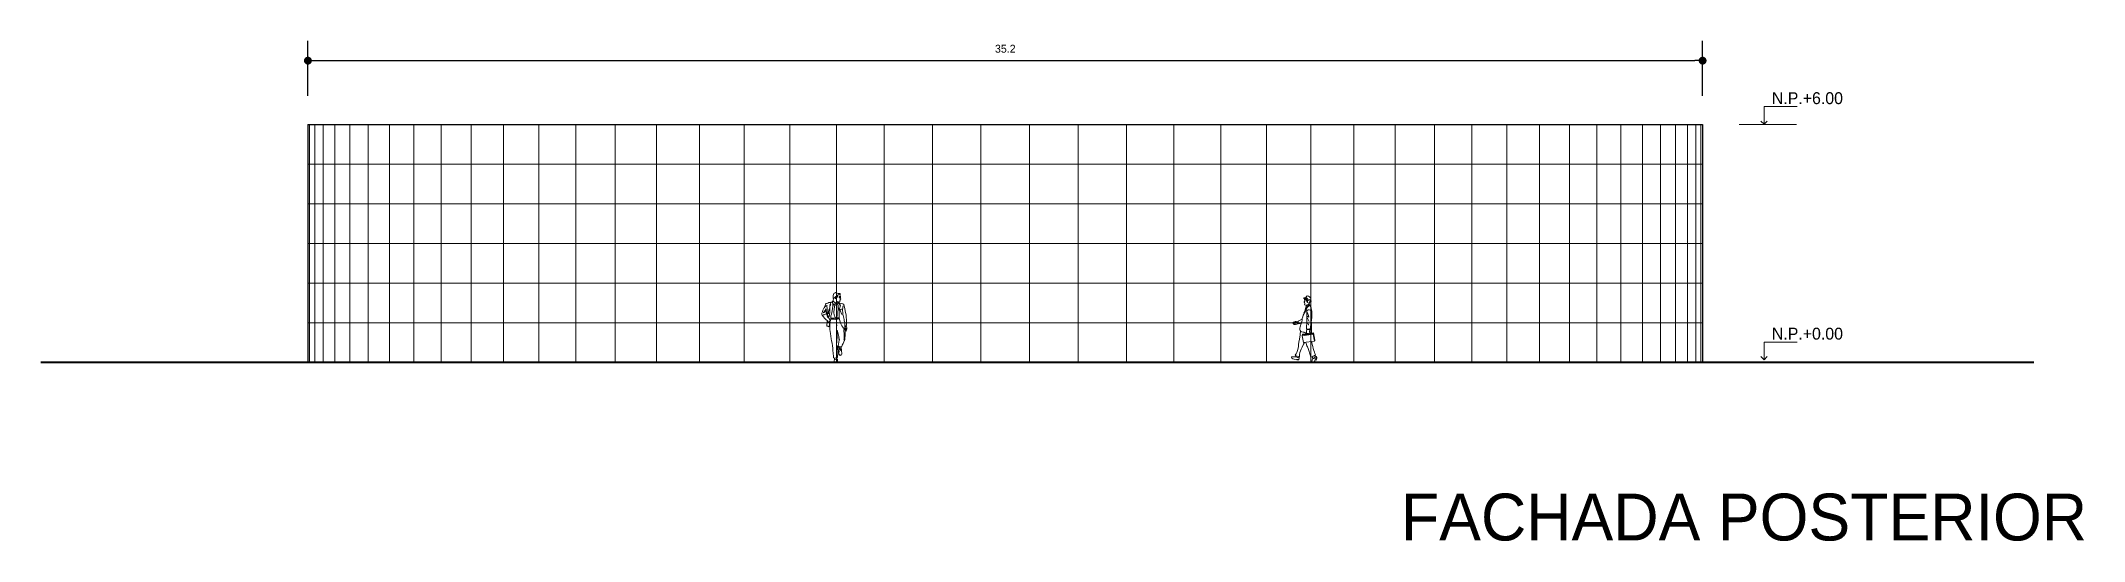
# Model space of a CAD drawing. Header units: millimetres. Extents: x 299 to 587, y 59 to 284.
# Drawn here: x 298.6 to 350.1, y 84.4 to 97 of the extents above; entities that cross this region are included whole.
import ezdxf

# ---------------------------------------------------------------- set-up
doc = ezdxf.new("R2010")
doc.units = ezdxf.units.MM
doc.linetypes.add('ACAD_ISO04W100', pattern=[30, 24, -3, 0, -3])
doc.layers.get('0').update_dxf_attribs({"lineweight": 5})
for name, color, linetype, lineweight in [('eje', 8, 'ACAD_ISO04W100', 13), ('muebles', 2, 'Continuous', 13), ('muro', 1, 'Continuous', 25), ('trr', 11, 'Continuous', 40)]:
    doc.layers.add(name, color=color, linetype=linetype, lineweight=lineweight)
doc.dimstyles.new('cota1', dxfattribs={"dimtxt": 0.3, "dimasz": 0.3, "dimexe": 0.5, "dimexo": 0.2, "dimgap": 0.3, "dimtad": 2, "dimtih": 1, "dimtoh": 1, "dimdsep": 46, "dimtxsty": 'Standard', "dimblk": 'DOT', "dimcen": 0.5, "dimadec": 0, "dimazin": 0, "dimtfac": 1, "dimtmove": 0, "dimatfit": 3, "dimldrblk": 'DOT', "dimfxl": 1, "dimarcsym": 0})

msp = doc.modelspace()

# ---------------------------------------------------------------- texts
at = {"linetype": 'Continuous'}
for s, p in [('N.P.+6.00', (342.262, 95.393)), ('N.P.+0.00', (342.262, 89.447))]:
    msp.add_text(s, height=0.3, dxfattribs=at).set_placement(p)
at = {"layer": 'eje', "color": 0}
msp.add_text('FACHADA POSTERIOR', height=1.1832, dxfattribs=at).set_placement((332.899, 84.375))

# ---------------------------------------------------------------- blocks, each defined once
blk = doc.blocks.new('_Dot')
at = {"color": 0, "linetype": 'Continuous', "lineweight": -2}
blk.add_line((-0.5, 0), (-1, 0), dxfattribs=at)
at = {"color": 0, "linetype": 'Continuous', "const_width": 0.5}
blk.add_lwpolyline([(-0.25, 0, 1), (0.25, 0, 1)], format="xyb", close=True, dxfattribs=at)
blk = doc.blocks.new('*D44')
at = {"color": 0, "linetype": 'Continuous', "lineweight": -2}
for p, q in [((305.315, 95.604), (305.315, 96.99)), ((340.515, 95.604), (340.515, 96.99)), ((305.515, 96.49), (340.315, 96.49))]:
    blk.add_line(p, q, dxfattribs=at)
at = {"layer": 'Defpoints', "color": 0, "linetype": 'Continuous'}
for p in [(340.515, 96.49), (305.315, 95.404), (340.515, 95.404)]:
    blk.add_point(p, dxfattribs=at)
at = {"color": 0, "linetype": 'Continuous', "lineweight": -2, "xscale": 0.2, "yscale": 0.2, "zscale": 0.2, "rotation": 180}
blk.add_blockref('_Dot', (305.315, 96.49), dxfattribs=at)
at = {"color": 0, "linetype": 'Continuous', "lineweight": -2, "xscale": 0.2, "yscale": 0.2, "zscale": 0.2}
blk.add_blockref('_Dot', (340.515, 96.49), dxfattribs=at)
at = {"color": 0, "linetype": 'Continuous', "insert": (322.915, 96.79), "char_height": 0.2, "attachment_point": 5}
blk.add_mtext('35.2', dxfattribs=at)

# ---------------------------------------------------------------- dimensions: what is measured, and where the dimension line sits
at = {"linetype": 'Continuous'}
dim = msp.add_linear_dim(base=(340.515, 96.49), p1=(305.315, 95.404), p2=(340.515, 95.404), dimstyle='cota1', override={"dimtxt": 0.2, "dimasz": 0.2, "dimgap": 0.2}, dxfattribs=at)
dim.commit()
dim.dimension.update_dxf_attribs({"geometry": '*D44', "text_midpoint": (322.915, 96.79)})

# ---------------------------------------------------------------- linework, layer by layer
at = {"linetype": 'Continuous'}
for p, q in [((342.065, 94.885), (341.984, 94.965)), ((342.065, 94.885), (342.065, 95.33)), ((342.065, 95.33), (342.9, 95.33)), ((342.065, 94.885), (342.145, 94.965)), ((342.065, 88.939), (342.065, 89.384)), ((342.065, 89.384), (342.9, 89.384)), ((342.065, 88.939), (341.984, 89.019)), ((342.065, 88.939), (342.145, 89.019))]:
    msp.add_line(p, q, dxfattribs=at)
for p, q in [((305.358, 94.874), (305.358, 88.874)), ((305.486, 94.874), (305.486, 88.874)), ((305.7, 94.874), (305.7, 88.874)), ((305.997, 94.874), (305.997, 88.874)), ((306.377, 94.874), (306.377, 88.874)), ((306.837, 94.874), (306.837, 88.874)), ((307.375, 94.874), (307.375, 88.874)), ((307.99, 94.874), (307.99, 88.874)), ((308.677, 94.874), (308.677, 88.874)), ((309.433, 94.874), (309.433, 88.874)), ((310.255, 94.874), (310.255, 88.874)), ((311.139, 94.874), (311.139, 88.874)), ((312.08, 94.874), (312.08, 88.874)), ((313.073, 94.874), (313.073, 88.874)), ((314.115, 94.874), (314.115, 88.874)), ((315.2, 94.874), (315.2, 88.874)), ((316.322, 94.874), (316.322, 88.874)), ((317.477, 94.874), (317.477, 88.874)), ((318.657, 94.874), (318.657, 88.874)), ((319.859, 94.874), (319.859, 88.874)), ((321.076, 94.874), (321.076, 88.874)), ((322.301, 94.874), (322.301, 88.874)), ((323.529, 94.874), (323.529, 88.874)), ((324.755, 94.874), (324.755, 88.874)), ((325.971, 94.874), (325.971, 88.874)), ((327.173, 94.874), (327.173, 88.874)), ((328.354, 94.874), (328.354, 88.874)), ((329.508, 94.874), (329.508, 88.874)), ((330.631, 94.874), (330.631, 88.874)), ((331.715, 94.874), (331.715, 88.874)), ((332.757, 94.874), (332.757, 88.874)), ((333.751, 94.874), (333.751, 88.874)), ((334.692, 94.874), (334.692, 88.874)), ((335.576, 94.874), (335.576, 88.874)), ((336.398, 94.874), (336.398, 88.874)), ((337.154, 94.874), (337.154, 88.874)), ((337.841, 94.874), (337.841, 88.874)), ((338.455, 94.874), (338.455, 88.874)), ((338.994, 94.874), (338.994, 88.874)), ((339.454, 94.874), (339.454, 88.874)), ((339.833, 94.874), (339.833, 88.874)), ((340.131, 94.874), (340.131, 88.874)), ((340.344, 94.874), (340.344, 88.874)), ((340.472, 94.874), (340.472, 88.874)), ((341.438, 94.882), (342.883, 94.882)), ((305.315, 93.874), (340.515, 93.874)), ((305.315, 92.874), (340.515, 92.874)), ((305.315, 91.874), (340.515, 91.874)), ((305.315, 90.874), (340.515, 90.874)), ((305.315, 89.874), (340.515, 89.874))]:
    msp.add_line(p, q)
at = {"layer": 'muebles'}
for p, q in [((318.352, 90.275), (318.328, 90.228)), ((318.341, 90.248), (318.368, 90.281)), ((318.368, 90.311), (318.352, 90.275)), ((318.376, 90.34), (318.368, 90.311)), ((318.368, 90.281), (318.393, 90.299)), ((318.394, 90.359), (318.376, 90.34)), ((318.393, 90.299), (318.405, 90.307)), ((318.407, 90.36), (318.394, 90.359)), ((318.441, 90.369), (318.407, 90.36)), ((318.419, 90.309), (318.413, 90.278)), ((318.413, 90.278), (318.416, 90.248)), ((318.416, 90.248), (318.417, 90.213)), ((318.459, 90.38), (318.441, 90.369)), ((318.474, 90.385), (318.459, 90.38)), ((318.492, 90.388), (318.474, 90.385)), ((318.484, 90.325), (318.502, 90.361)), ((318.496, 90.329), (318.484, 90.325)), ((318.484, 90.237), (318.485, 90.272)), ((318.485, 90.303), (318.501, 90.32)), ((318.485, 90.272), (318.485, 90.303)), ((318.518, 90.39), (318.492, 90.388)), ((318.515, 90.331), (318.496, 90.329)), ((318.501, 90.32), (318.515, 90.331)), ((318.502, 90.361), (318.515, 90.381)), ((318.515, 90.381), (318.525, 90.392)), ((318.55, 90.396), (318.518, 90.39)), ((318.557, 90.408), (318.553, 90.392)), ((318.553, 90.392), (318.568, 90.356)), ((318.559, 90.289), (318.555, 90.235)), ((318.569, 90.43), (318.557, 90.408)), ((318.557, 90.384), (318.56, 90.331)), ((318.56, 90.331), (318.559, 90.289)), ((318.568, 90.44), (318.574, 90.454)), ((318.573, 90.422), (318.568, 90.44)), ((318.568, 90.356), (318.587, 90.329)), ((318.569, 90.535), (318.57, 90.563)), ((318.573, 90.509), (318.569, 90.535)), ((318.57, 90.563), (318.576, 90.583)), ((318.572, 90.481), (318.573, 90.509)), ((318.583, 90.412), (318.573, 90.422)), ((318.576, 90.482), (318.574, 90.481)), ((318.574, 90.454), (318.576, 90.469)), ((318.576, 90.583), (318.591, 90.607)), ((318.589, 90.489), (318.576, 90.482)), ((318.576, 90.469), (318.578, 90.483)), ((318.601, 90.395), (318.583, 90.412)), ((318.587, 90.329), (318.599, 90.32)), ((318.599, 90.499), (318.589, 90.489)), ((318.591, 90.607), (318.606, 90.621)), ((318.615, 90.32), (318.598, 90.224)), ((318.615, 90.51), (318.599, 90.499)), ((318.599, 90.32), (318.63, 90.374)), ((318.622, 90.376), (318.601, 90.395)), ((318.606, 90.621), (318.621, 90.631)), ((318.61, 90.342), (318.62, 90.319)), ((318.623, 90.522), (318.615, 90.51)), ((318.62, 90.319), (318.645, 90.322)), ((318.621, 90.631), (318.63, 90.635)), ((318.636, 90.372), (318.622, 90.376)), ((318.631, 90.533), (318.623, 90.522)), ((318.623, 90.502), (318.624, 90.515)), ((318.625, 90.491), (318.623, 90.502)), ((318.624, 90.515), (318.629, 90.526)), ((318.631, 90.485), (318.625, 90.491)), ((318.629, 90.526), (318.636, 90.535)), ((318.63, 90.635), (318.655, 90.629)), ((318.646, 90.534), (318.631, 90.533)), ((318.64, 90.478), (318.631, 90.485)), ((318.634, 90.372), (318.652, 90.351)), ((318.649, 90.379), (318.636, 90.372)), ((318.64, 90.517), (318.638, 90.508)), ((318.638, 90.508), (318.642, 90.501)), ((318.65, 90.484), (318.64, 90.478)), ((318.642, 90.501), (318.641, 90.497)), ((318.645, 90.322), (318.661, 90.339)), ((318.654, 90.527), (318.646, 90.534)), ((318.652, 90.295), (318.647, 90.327)), ((318.673, 90.396), (318.649, 90.379)), ((318.652, 90.351), (318.667, 90.319)), ((318.662, 90.262), (318.652, 90.295)), ((318.662, 90.511), (318.654, 90.527)), ((318.655, 90.629), (318.676, 90.616)), ((318.669, 90.51), (318.662, 90.511)), ((318.668, 90.209), (318.662, 90.262)), ((318.667, 90.319), (318.679, 90.348)), ((318.674, 90.518), (318.669, 90.51)), ((318.674, 90.404), (318.671, 90.412)), ((318.685, 90.405), (318.673, 90.396)), ((318.676, 90.53), (318.674, 90.518)), ((318.683, 90.401), (318.674, 90.404)), ((318.676, 90.616), (318.697, 90.615)), ((318.686, 90.541), (318.676, 90.53)), ((318.679, 90.568), (318.677, 90.557)), ((318.677, 90.557), (318.682, 90.548)), ((318.69, 90.573), (318.679, 90.568)), ((318.679, 90.348), (318.697, 90.373)), ((318.682, 90.548), (318.686, 90.541)), ((318.694, 90.401), (318.683, 90.401)), ((318.704, 90.387), (318.685, 90.402)), ((318.701, 90.578), (318.69, 90.573)), ((318.693, 90.361), (318.699, 90.29)), ((318.707, 90.401), (318.694, 90.401)), ((318.697, 90.615), (318.722, 90.612)), ((318.697, 90.373), (318.704, 90.387)), ((318.698, 90.379), (318.731, 90.35)), ((318.699, 90.29), (318.708, 90.227)), ((318.716, 90.584), (318.701, 90.578)), ((318.706, 90.38), (318.741, 90.366)), ((318.721, 90.396), (318.707, 90.401)), ((318.727, 90.583), (318.716, 90.584)), ((318.72, 90.511), (318.728, 90.509)), ((318.738, 90.4), (318.721, 90.396)), ((318.722, 90.612), (318.739, 90.611)), ((318.727, 90.505), (318.723, 90.508)), ((318.725, 90.53), (318.735, 90.535)), ((318.741, 90.578), (318.727, 90.583)), ((318.729, 90.501), (318.727, 90.505)), ((318.728, 90.509), (318.738, 90.509)), ((318.733, 90.505), (318.729, 90.501)), ((318.731, 90.35), (318.747, 90.336)), ((318.747, 90.336), (318.731, 90.32)), ((318.731, 90.32), (318.754, 90.309)), ((318.738, 90.509), (318.733, 90.505)), ((318.735, 90.535), (318.74, 90.534)), ((318.754, 90.309), (318.735, 90.223)), ((318.744, 90.443), (318.737, 90.445)), ((318.739, 90.423), (318.737, 90.411)), ((318.737, 90.411), (318.738, 90.4)), ((318.738, 90.577), (318.749, 90.558)), ((318.739, 90.611), (318.749, 90.6)), ((318.742, 90.434), (318.739, 90.423)), ((318.74, 90.534), (318.744, 90.527)), ((318.75, 90.588), (318.741, 90.578)), ((318.746, 90.467), (318.741, 90.468)), ((318.741, 90.366), (318.783, 90.357)), ((318.748, 90.438), (318.742, 90.434)), ((318.744, 90.527), (318.745, 90.518)), ((318.75, 90.45), (318.744, 90.443)), ((318.758, 90.467), (318.746, 90.467)), ((318.747, 90.446), (318.748, 90.438)), ((318.749, 90.6), (318.75, 90.588)), ((318.749, 90.558), (318.755, 90.539)), ((318.752, 90.456), (318.75, 90.45)), ((318.755, 90.469), (318.752, 90.456)), ((318.755, 90.539), (318.754, 90.516)), ((318.754, 90.516), (318.757, 90.503)), ((318.757, 90.503), (318.76, 90.49)), ((318.762, 90.473), (318.758, 90.467)), ((318.76, 90.49), (318.762, 90.473)), ((318.783, 90.357), (318.817, 90.348)), ((318.813, 90.237), (318.818, 90.261)), ((318.817, 90.348), (318.837, 90.336)), ((318.818, 90.261), (318.819, 90.275)), ((318.819, 90.275), (318.822, 90.296)), ((318.837, 90.336), (318.862, 90.22)), ((330.459, 90.404), (330.475, 90.423)), ((330.472, 90.434), (330.469, 90.45)), ((330.508, 90.32), (330.469, 90.327)), ((330.533, 90.553), (330.483, 90.497)), ((330.513, 90.301), (330.486, 90.191)), ((330.506, 90.42), (330.513, 90.453)), ((330.536, 90.42), (330.506, 90.42)), ((330.582, 90.351), (330.513, 90.301)), ((330.513, 90.301), (330.514, 90.313)), ((330.543, 90.258), (330.533, 90.261)), ((330.533, 90.261), (330.533, 90.248)), ((330.536, 90.385), (330.54, 90.406)), ((330.589, 90.371), (330.536, 90.385)), ((330.582, 90.351), (330.589, 90.371)), ((330.592, 90.327), (330.582, 90.351)), ((330.599, 90.314), (330.592, 90.327)), ((330.599, 90.314), (330.629, 90.278)), ((330.629, 90.473), (330.61, 90.416)), ((330.635, 90.428), (330.617, 90.438)), ((330.629, 90.278), (330.639, 90.258)), ((330.639, 90.258), (330.639, 90.225)), ((318.289, 90.115), (318.287, 90.089)), ((318.287, 90.089), (318.296, 90.065)), ((318.303, 90.15), (318.289, 90.115)), ((318.296, 90.065), (318.324, 90.024)), ((318.314, 90.189), (318.303, 90.15)), ((318.328, 90.228), (318.314, 90.189)), ((318.345, 90.076), (318.321, 90.074)), ((318.324, 90.124), (318.362, 90.149)), ((318.327, 90.133), (318.324, 90.124)), ((318.324, 90.024), (318.351, 89.989)), ((318.344, 90.151), (318.327, 90.133)), ((318.361, 90.17), (318.344, 90.151)), ((318.374, 90.088), (318.345, 90.076)), ((318.351, 89.989), (318.372, 89.971)), ((318.369, 90.185), (318.361, 90.17)), ((318.362, 90.149), (318.384, 90.164)), ((318.392, 90.22), (318.369, 90.185)), ((318.372, 89.971), (318.397, 89.946)), ((318.391, 90.101), (318.374, 90.088)), ((318.384, 90.164), (318.401, 90.172)), ((318.402, 90.131), (318.391, 90.101)), ((318.397, 89.946), (318.42, 89.929)), ((318.398, 90.129), (318.415, 90.08)), ((318.408, 90.158), (318.402, 90.131)), ((318.412, 90.182), (318.408, 90.158)), ((318.417, 90.213), (318.412, 90.182)), ((318.416, 90.192), (318.414, 90.202)), ((318.414, 89.824), (318.42, 89.878)), ((318.414, 89.785), (318.414, 89.824)), ((318.434, 89.784), (318.414, 89.785)), ((318.415, 90.08), (318.424, 90.049)), ((318.421, 90.158), (318.416, 90.192)), ((318.42, 89.929), (318.437, 89.909)), ((318.42, 89.878), (318.423, 89.924)), ((318.427, 90.123), (318.421, 90.158)), ((318.424, 90.049), (318.428, 90.024)), ((318.427, 90.09), (318.427, 90.123)), ((318.438, 90.063), (318.427, 90.09)), ((318.428, 90.024), (318.436, 90.009)), ((318.45, 89.776), (318.434, 89.784)), ((318.436, 90.009), (318.461, 89.992)), ((318.437, 89.909), (318.448, 89.891)), ((318.454, 90.022), (318.438, 90.063)), ((318.448, 89.891), (318.457, 89.874)), ((318.463, 89.773), (318.45, 89.776)), ((318.469, 89.988), (318.454, 90.022)), ((318.466, 90.188), (318.456, 90.151)), ((318.456, 90.151), (318.456, 90.099)), ((318.457, 89.874), (318.471, 89.893)), ((318.461, 89.992), (318.466, 89.989)), ((318.468, 89.796), (318.463, 89.773)), ((318.484, 90.232), (318.466, 90.188)), ((318.475, 89.832), (318.468, 89.796)), ((318.484, 89.938), (318.469, 89.988)), ((318.471, 89.893), (318.483, 89.905)), ((318.474, 90.024), (318.477, 90.085)), ((318.484, 89.884), (318.475, 89.832)), ((318.476, 89.899), (318.491, 89.874)), ((318.477, 90.085), (318.486, 90.141)), ((318.483, 89.905), (318.495, 89.908)), ((318.486, 90.185), (318.484, 90.237)), ((318.504, 89.918), (318.484, 89.938)), ((318.486, 90.141), (318.486, 90.185)), ((318.488, 89.758), (318.487, 89.73)), ((318.491, 89.799), (318.488, 89.758)), ((318.49, 89.871), (318.489, 89.842)), ((318.489, 89.842), (318.491, 89.799)), ((318.499, 89.898), (318.49, 89.871)), ((318.495, 89.908), (318.499, 89.898)), ((318.506, 89.944), (318.504, 89.918)), ((318.511, 89.978), (318.506, 89.944)), ((318.513, 90.01), (318.511, 89.978)), ((318.512, 89.961), (318.627, 89.961)), ((318.516, 90.046), (318.513, 90.01)), ((318.514, 89.992), (318.594, 89.991)), ((318.528, 90.088), (318.516, 90.046)), ((318.537, 90.128), (318.528, 90.088)), ((318.545, 90.175), (318.537, 90.128)), ((318.555, 90.235), (318.545, 90.175)), ((318.598, 90.224), (318.592, 90.134)), ((318.592, 90.134), (318.597, 90.066)), ((318.594, 89.991), (318.659, 89.995)), ((318.597, 90.066), (318.61, 90.033)), ((318.61, 90.033), (318.625, 90.009)), ((318.625, 90.009), (318.635, 89.991)), ((318.627, 89.961), (318.629, 89.952)), ((318.629, 89.952), (318.674, 89.96)), ((318.635, 89.991), (318.662, 90.025)), ((318.647, 89.992), (318.655, 89.92)), ((318.655, 89.92), (318.66, 89.874)), ((318.659, 89.995), (318.707, 89.999)), ((318.66, 89.874), (318.659, 89.839)), ((318.659, 89.839), (318.662, 89.815)), ((318.662, 89.815), (318.659, 89.77)), ((318.662, 90.025), (318.673, 90.048)), ((318.671, 90.155), (318.668, 90.209)), ((318.671, 90.085), (318.671, 90.155)), ((318.673, 90.048), (318.671, 90.085)), ((318.674, 89.96), (318.678, 89.975)), ((318.678, 89.975), (318.73, 89.969)), ((318.707, 89.999), (318.729, 89.999)), ((318.708, 90.227), (318.714, 90.184)), ((318.714, 90.184), (318.719, 90.152)), ((318.719, 90.152), (318.724, 90.114)), ((318.724, 90.119), (318.722, 90.093)), ((318.726, 90.162), (318.724, 90.119)), ((318.724, 90.114), (318.726, 90.074)), ((318.726, 90.074), (318.725, 90.029)), ((318.725, 90.029), (318.727, 89.992)), ((318.735, 90.223), (318.726, 90.162)), ((318.727, 89.992), (318.728, 89.964)), ((318.728, 89.964), (318.737, 89.919)), ((318.737, 89.919), (318.766, 89.843)), ((318.757, 90.205), (318.748, 90.191)), ((318.748, 90.191), (318.753, 90.164)), ((318.753, 90.164), (318.779, 90.094)), ((318.769, 90.209), (318.757, 90.205)), ((318.766, 89.843), (318.792, 89.794)), ((318.785, 90.214), (318.769, 90.209)), ((318.779, 90.094), (318.793, 90.081)), ((318.809, 90.219), (318.785, 90.214)), ((318.792, 89.794), (318.816, 89.758)), ((318.809, 90.169), (318.811, 90.212)), ((318.814, 90.151), (318.809, 90.169)), ((318.811, 90.212), (318.813, 90.237)), ((318.818, 90.107), (318.814, 90.151)), ((318.816, 89.758), (318.834, 89.733)), ((318.819, 90.078), (318.818, 90.107)), ((318.821, 90.058), (318.819, 90.078)), ((318.832, 90.023), (318.821, 90.058)), ((318.839, 89.99), (318.832, 90.023)), ((318.834, 89.733), (318.847, 89.725)), ((318.847, 89.952), (318.839, 89.99)), ((318.853, 89.92), (318.847, 89.952)), ((318.862, 89.882), (318.853, 89.92)), ((318.859, 89.725), (318.864, 89.746)), ((318.862, 90.22), (318.883, 90.132)), ((318.864, 89.859), (318.862, 89.882)), ((318.866, 89.83), (318.864, 89.859)), ((318.864, 89.746), (318.867, 89.771)), ((318.867, 89.804), (318.866, 89.83)), ((318.869, 89.787), (318.867, 89.804)), ((318.867, 89.771), (318.869, 89.787)), ((318.883, 89.776), (318.869, 89.788)), ((318.87, 89.801), (318.89, 89.796)), ((318.885, 89.755), (318.881, 89.756)), ((318.881, 89.756), (318.883, 89.732)), ((318.883, 89.732), (318.882, 89.71)), ((318.883, 90.132), (318.896, 90.073)), ((318.9, 89.771), (318.883, 89.776)), ((318.892, 89.738), (318.885, 89.755)), ((318.89, 89.796), (318.903, 89.787)), ((318.897, 89.721), (318.892, 89.738)), ((318.896, 90.073), (318.902, 90.015)), ((318.904, 89.812), (318.9, 89.784)), ((318.911, 89.773), (318.9, 89.771)), ((318.902, 90.015), (318.907, 89.943)), ((318.903, 89.787), (318.911, 89.773)), ((318.909, 89.846), (318.904, 89.812)), ((318.907, 89.943), (318.912, 89.886)), ((318.912, 89.886), (318.909, 89.846)), ((318.909, 89.776), (318.915, 89.739)), ((318.915, 89.739), (318.918, 89.718)), ((330.182, 89.863), (330.225, 89.87)), ((330.187, 89.841), (330.231, 89.854)), ((330.196, 89.885), (330.212, 89.894)), ((330.196, 89.885), (330.225, 89.883)), ((330.212, 89.894), (330.234, 89.883)), ((330.214, 89.826), (330.234, 89.842)), ((330.227, 89.834), (330.234, 89.838)), ((330.233, 89.828), (330.239, 89.834)), ((330.293, 89.9), (330.258, 89.906)), ((330.295, 89.905), (330.306, 89.905)), ((330.408, 89.961), (330.305, 89.915)), ((330.308, 89.852), (330.323, 89.852)), ((330.328, 89.842), (330.391, 89.866)), ((330.486, 90.191), (330.45, 90.119)), ((330.45, 90.119), (330.456, 90.105)), ((330.526, 89.931), (330.516, 89.714)), ((330.522, 90.125), (330.526, 89.931)), ((330.554, 90.039), (330.529, 90.02)), ((330.529, 90.02), (330.589, 89.905)), ((330.531, 90.142), (330.572, 90.053)), ((330.539, 89.883), (330.549, 89.86)), ((330.549, 89.86), (330.556, 89.837)), ((330.578, 90.012), (330.554, 90.039)), ((330.556, 89.837), (330.566, 89.824)), ((330.566, 89.824), (330.579, 89.824)), ((330.572, 90.053), (330.578, 90.012)), ((330.606, 89.711), (330.652, 90.003)), ((330.639, 90.225), (330.642, 90.195)), ((330.642, 89.761), (330.64, 89.67)), ((330.642, 90.195), (330.649, 90.158)), ((330.652, 90.003), (330.656, 90.113)), ((318.487, 89.73), (318.487, 89.702)), ((318.487, 89.702), (318.493, 89.652)), ((318.493, 89.652), (318.504, 89.599)), ((318.504, 89.599), (318.512, 89.536)), ((318.512, 89.536), (318.522, 89.47)), ((318.522, 89.47), (318.53, 89.413)), ((318.53, 89.413), (318.545, 89.358)), ((318.545, 89.358), (318.554, 89.287)), ((318.554, 89.287), (318.56, 89.23)), ((318.56, 89.23), (318.565, 89.161)), ((318.657, 89.339), (318.661, 89.381)), ((318.658, 89.301), (318.657, 89.339)), ((318.659, 89.266), (318.658, 89.301)), ((318.658, 89.227), (318.659, 89.266)), ((318.662, 89.185), (318.658, 89.227)), ((318.661, 89.381), (318.665, 89.418)), ((318.665, 89.418), (318.667, 89.451)), ((318.667, 89.451), (318.669, 89.485)), ((318.669, 89.485), (318.672, 89.508)), ((318.672, 89.535), (318.673, 89.595)), ((318.672, 89.508), (318.672, 89.535)), ((318.673, 89.664), (318.673, 89.689)), ((318.673, 89.689), (318.689, 89.629)), ((318.673, 89.641), (318.673, 89.664)), ((318.673, 89.595), (318.673, 89.641)), ((318.676, 89.226), (318.68, 89.256)), ((318.678, 89.202), (318.676, 89.226)), ((318.677, 89.267), (318.683, 89.281)), ((318.677, 89.247), (318.677, 89.267)), ((318.685, 89.225), (318.677, 89.247)), ((318.683, 89.281), (318.693, 89.295)), ((318.695, 89.208), (318.685, 89.225)), ((318.689, 89.629), (318.703, 89.563)), ((318.697, 89.301), (318.692, 89.279)), ((318.692, 89.279), (318.703, 89.253)), ((318.704, 89.32), (318.694, 89.304)), ((318.694, 89.304), (318.707, 89.283)), ((318.713, 89.239), (318.702, 89.264)), ((318.703, 89.563), (318.711, 89.524)), ((318.703, 89.253), (318.722, 89.237)), ((318.71, 89.339), (318.704, 89.32)), ((318.707, 89.283), (318.731, 89.266)), ((318.712, 89.37), (318.71, 89.339)), ((318.711, 89.524), (318.717, 89.495)), ((318.719, 89.482), (318.711, 89.468)), ((318.711, 89.468), (318.728, 89.45)), ((318.72, 89.438), (318.712, 89.37)), ((318.722, 89.221), (318.713, 89.239)), ((318.717, 89.495), (318.719, 89.482)), ((318.728, 89.45), (318.72, 89.438)), ((318.722, 89.237), (318.742, 89.23)), ((318.742, 89.195), (318.722, 89.221)), ((318.731, 89.266), (318.754, 89.265)), ((318.742, 89.23), (318.766, 89.233)), ((318.754, 89.265), (318.772, 89.266)), ((318.766, 89.233), (318.77, 89.238)), ((318.768, 89.211), (318.774, 89.242)), ((318.77, 89.238), (318.784, 89.274)), ((318.772, 89.266), (318.787, 89.271)), ((318.772, 89.238), (318.781, 89.179)), ((318.787, 89.271), (318.8, 89.308)), ((318.8, 89.308), (318.82, 89.348)), ((318.82, 89.348), (318.841, 89.389)), ((318.838, 89.446), (318.846, 89.47)), ((318.85, 89.447), (318.838, 89.446)), ((318.84, 89.702), (318.845, 89.721)), ((318.841, 89.687), (318.84, 89.702)), ((318.843, 89.654), (318.841, 89.687)), ((318.841, 89.389), (318.852, 89.418)), ((318.847, 89.607), (318.843, 89.654)), ((318.846, 89.47), (318.849, 89.503)), ((318.847, 89.725), (318.859, 89.725)), ((318.849, 89.574), (318.847, 89.607)), ((318.857, 89.424), (318.848, 89.414)), ((318.85, 89.556), (318.849, 89.574)), ((318.849, 89.503), (318.85, 89.535)), ((318.85, 89.535), (318.85, 89.556)), ((318.857, 89.44), (318.85, 89.447)), ((318.852, 89.418), (318.857, 89.44)), ((318.865, 89.446), (318.857, 89.424)), ((318.864, 89.727), (318.871, 89.648)), ((318.867, 89.494), (318.865, 89.465)), ((318.865, 89.465), (318.865, 89.446)), ((318.873, 89.549), (318.867, 89.494)), ((318.879, 89.7), (318.869, 89.69)), ((318.871, 89.648), (318.872, 89.61)), ((318.872, 89.61), (318.873, 89.549)), ((318.882, 89.71), (318.879, 89.7)), ((318.888, 89.672), (318.892, 89.688)), ((318.89, 89.66), (318.888, 89.672)), ((318.898, 89.67), (318.89, 89.66)), ((318.892, 89.688), (318.898, 89.702)), ((318.898, 89.702), (318.897, 89.721)), ((318.908, 89.689), (318.898, 89.67)), ((318.918, 89.718), (318.908, 89.689)), ((330.291, 89.171), (330.304, 89.234)), ((330.304, 89.234), (330.314, 89.27)), ((330.314, 89.27), (330.317, 89.323)), ((330.317, 89.323), (330.327, 89.383)), ((330.327, 89.383), (330.34, 89.459)), ((330.34, 89.459), (330.35, 89.519)), ((330.35, 89.519), (330.354, 89.562)), ((330.354, 89.562), (330.357, 89.612)), ((330.357, 89.612), (330.364, 89.635)), ((330.364, 89.635), (330.38, 89.648)), ((330.41, 89.257), (330.383, 89.207)), ((330.407, 89.545), (330.682, 89.582)), ((330.417, 89.582), (330.407, 89.545)), ((330.407, 89.545), (330.444, 89.37)), ((330.443, 89.33), (330.41, 89.257)), ((330.508, 89.577), (330.412, 89.566)), ((330.518, 89.595), (330.417, 89.582)), ((330.443, 89.33), (330.465, 89.373)), ((330.444, 89.37), (330.719, 89.406)), ((330.509, 89.35), (330.5, 89.377)), ((330.529, 89.294), (330.509, 89.35)), ((330.522, 89.715), (330.526, 89.691)), ((330.526, 89.691), (330.523, 89.711)), ((330.592, 89.701), (330.526, 89.691)), ((330.529, 89.605), (330.533, 89.585)), ((330.546, 89.264), (330.529, 89.294)), ((330.539, 89.608), (330.549, 89.585)), ((330.563, 89.221), (330.546, 89.264)), ((330.559, 89.605), (330.569, 89.592)), ((330.579, 89.168), (330.563, 89.221)), ((330.579, 89.612), (330.589, 89.592)), ((330.606, 89.711), (330.592, 89.701)), ((330.602, 89.707), (330.596, 89.646)), ((330.692, 89.618), (330.613, 89.608)), ((330.687, 89.599), (330.619, 89.591)), ((330.639, 89.679), (330.628, 89.613)), ((330.64, 89.67), (330.647, 89.613)), ((330.649, 89.37), (330.644, 89.397)), ((330.649, 89.37), (330.662, 89.32)), ((330.662, 89.32), (330.675, 89.27)), ((330.675, 89.27), (330.685, 89.224)), ((330.682, 89.582), (330.692, 89.618)), ((330.682, 89.582), (330.719, 89.406)), ((330.685, 89.224), (330.705, 89.171)), ((330.687, 89.599), (330.725, 89.417)), ((330.732, 89.429), (330.692, 89.618)), ((330.719, 89.406), (330.732, 89.429)), ((318.565, 89.161), (318.569, 89.115)), ((318.569, 89.115), (318.573, 89.079)), ((318.573, 89.079), (318.58, 89.046)), ((318.582, 89.018), (318.577, 88.99)), ((318.577, 88.99), (318.607, 88.978)), ((318.58, 89.046), (318.582, 89.018)), ((318.591, 88.876), (318.593, 88.882)), ((318.602, 88.874), (318.591, 88.876)), ((318.593, 88.912), (318.598, 88.922)), ((318.596, 88.898), (318.593, 88.912)), ((318.593, 88.882), (318.597, 88.888)), ((318.597, 88.888), (318.596, 88.898)), ((318.598, 88.922), (318.603, 88.933)), ((318.599, 88.884), (318.625, 88.882)), ((318.6, 88.939), (318.612, 88.949)), ((318.601, 88.958), (318.601, 88.977)), ((318.605, 88.944), (318.601, 88.958)), ((318.622, 88.874), (318.602, 88.874)), ((318.603, 88.933), (318.605, 88.944)), ((318.607, 88.978), (318.636, 88.984)), ((318.612, 88.949), (318.631, 88.951)), ((318.645, 88.874), (318.622, 88.874)), ((318.625, 88.882), (318.647, 88.883)), ((318.631, 88.951), (318.644, 88.942)), ((318.636, 88.984), (318.658, 88.991)), ((318.644, 88.942), (318.651, 88.939)), ((318.669, 88.874), (318.645, 88.874)), ((318.647, 88.883), (318.666, 88.891)), ((318.651, 88.939), (318.658, 88.944)), ((318.658, 88.991), (318.677, 88.994)), ((318.658, 88.944), (318.677, 88.952)), ((318.669, 89.148), (318.662, 89.185)), ((318.666, 88.891), (318.678, 88.902)), ((318.667, 88.981), (318.667, 88.964)), ((318.667, 88.964), (318.675, 88.951)), ((318.671, 89.116), (318.669, 89.148)), ((318.684, 88.881), (318.669, 88.874)), ((318.673, 89.087), (318.671, 89.116)), ((318.679, 89.047), (318.673, 89.087)), ((318.675, 88.951), (318.678, 88.935)), ((318.677, 88.952), (318.676, 88.952)), ((318.677, 88.994), (318.679, 89.047)), ((318.69, 89.185), (318.678, 89.202)), ((318.679, 88.921), (318.678, 88.951)), ((318.678, 88.935), (318.679, 88.918)), ((318.678, 88.902), (318.679, 88.921)), ((318.679, 88.918), (318.683, 88.908)), ((318.683, 88.908), (318.685, 88.896)), ((318.685, 88.896), (318.684, 88.881)), ((318.699, 89.188), (318.69, 89.185)), ((318.706, 89.189), (318.695, 89.208)), ((318.708, 89.169), (318.699, 89.188)), ((318.712, 89.168), (318.706, 89.189)), ((318.706, 89.126), (318.708, 89.15)), ((318.71, 89.11), (318.706, 89.126)), ((318.708, 89.15), (318.708, 89.169)), ((318.717, 89.07), (318.71, 89.11)), ((318.715, 89.14), (318.712, 89.168)), ((318.715, 89.142), (318.723, 89.152)), ((318.715, 89.121), (318.715, 89.142)), ((318.717, 89.101), (318.715, 89.121)), ((318.727, 89.074), (318.717, 89.101)), ((318.732, 89.057), (318.717, 89.07)), ((318.723, 89.152), (318.73, 89.16)), ((318.745, 89.059), (318.727, 89.074)), ((318.759, 89.043), (318.732, 89.057)), ((318.763, 89.168), (318.742, 89.195)), ((318.769, 89.051), (318.745, 89.059)), ((318.774, 89.056), (318.759, 89.043)), ((318.761, 89.171), (318.768, 89.211)), ((318.785, 89.06), (318.769, 89.051)), ((318.781, 89.179), (318.783, 89.143)), ((318.783, 89.143), (318.787, 89.113)), ((318.788, 89.082), (318.785, 89.06)), ((318.787, 89.113), (318.788, 89.082)), ((330.141, 89.012), (330.261, 89.015)), ((330.21, 88.95), (330.274, 88.946)), ((330.231, 89.062), (330.254, 89.085)), ((330.254, 89.085), (330.277, 89.121)), ((330.261, 89.015), (330.267, 89.031)), ((330.274, 88.946), (330.324, 88.949)), ((330.281, 88.933), (330.274, 88.946)), ((330.277, 89.121), (330.291, 89.171)), ((330.305, 88.936), (330.281, 88.933)), ((330.328, 88.936), (330.305, 88.936)), ((330.324, 89.015), (330.324, 89.002)), ((330.33, 88.999), (330.324, 89.002)), ((330.33, 88.999), (330.328, 88.936)), ((330.34, 89.038), (330.337, 89.015)), ((330.344, 89.075), (330.34, 89.038)), ((330.347, 89.121), (330.344, 89.075)), ((330.364, 89.161), (330.347, 89.121)), ((330.383, 89.207), (330.364, 89.161)), ((330.629, 89.005), (330.579, 89.168)), ((330.609, 88.886), (330.649, 88.906)), ((330.649, 88.876), (330.612, 88.873)), ((330.649, 88.876), (330.612, 88.873)), ((330.649, 88.906), (330.672, 88.965)), ((330.667, 88.873), (330.649, 88.876)), ((330.686, 88.968), (330.663, 89.015)), ((330.702, 88.876), (330.665, 88.873)), ((330.705, 89.171), (330.718, 89.134)), ((330.718, 89.134), (330.728, 89.095)), ((330.728, 89.028), (330.723, 89.046)), ((330.728, 89.095), (330.742, 89.062)), ((330.735, 89.015), (330.728, 89.028)), ((330.774, 89), (330.732, 88.929)), ((330.758, 88.932), (330.738, 88.94)), ((330.739, 89.039), (330.769, 89.017)), ((330.781, 88.982), (330.758, 88.932)), ((330.774, 88.994), (330.775, 88.992)), ((330.775, 88.992), (330.781, 88.982))]:
    msp.add_line(p, q, dxfattribs=at)
for centre, radius, start, end in [((330.467, 90.489), 0.0145, 68.112, 188.7023), ((330.773, 90.989), 0.596, 237.5586, 256.1316), ((330.47, 90.394), 0.0143, 140.0459, 185.2637), ((330.433, 90.361), 0.0393, 36.1872, 53.782), ((330.433, 90.362), 0.0384, 35.9759, 53.9932), ((330.379, 90.349), 0.0931, 346.8447, 22.6897), ((330.507, 90.455), 0.038, 150.5765, 187.4279), ((330.469, 90.428), 0.00719, 322.6883, 63.9226), ((330.403, 90.354), 0.164, 60.1731, 64.6914), ((330.645, 90.609), 0.196, 214.6146, 242.8189), ((330.735, 90.107), 0.263, 122.8408, 161.1605), ((330.671, 90.66), 0.221, 220.05, 256.5618), ((330.51, 90.315), 0.00486, 326.3944, 112.1542), ((330.17, 90.361), 0.38, 332.7999, 342.7169), ((330.534, 90.412), 0.00846, 318.9673, 104.524), ((330.533, 90.456), 0.097, 10.3578, 90.4769), ((330.715, 90.142), 0.207, 123.8881, 146.0548), ((330.552, 90.412), 0.055, 311.5656, 4.8529), ((330.63, 90.42), 0.00932, 267.9067, 62.1991), ((330.194, 89.871), 0.0141, 80.0847, 214.429), ((330.194, 89.852), 0.0127, 124.729, 236.6855), ((330.212, 89.842), 0.0153, 170.4037, 277.1902), ((330.244, 89.863), 0.0448, 72.2051, 137.0546), ((330.217, 89.877), 0.0103, 319.4315, 40.5685), ((330.22, 89.859), 0.0126, 339.136, 64.3206), ((330.231, 89.832), 0.00447, 146.4942, 293.0689), ((330.227, 89.847), 0.00892, 327.3787, 58.487), ((330.235, 89.896), 0.0123, 263.1381, 15.7103), ((330.237, 89.836), 0.00334, 327.447, 142.523), ((330.215, 89.98), 0.151, 277.4657, 305.2965), ((330.248, 89.89), 0.0225, 264.9329, 27.7321), ((330.334, 89.887), 0.0427, 154.605, 233.7722), ((330.45, 89.921), 0.145, 182.3346, 212.9987), ((330.878, 89.643), 0.534, 159.9458, 173.2886), ((330.048, 89.971), 0.359, 336.2412, 354.326), ((330.856, 89.892), 0.453, 151.9292, 174.516), ((279.787, 122.06), 59.904, 327.76214, 327.85447), ((330.588, 90.136), 0.0668, 91.0502, 188.7861), ((330.58, 90.127), 0.0762, 353.987, 84.2673), ((330.68, 89.717), 0.0563, 160.7263, 222.7952), ((330.249, 89.828), 0.398, 350.2957, 12.4661), ((330.431, 89.719), 0.0846, 188.6757, 269.7545), ((330.433, 89.517), 0.117, 43.2724, 90.7952), ((330.521, 88.645), 1.07, 85.4527, 90.2817), ((330.779, 89.62), 0.262, 164.2406, 186.9683), ((330.528, 89.586), 0.00959, 168.0285, 289.0626), ((330.543, 89.591), 0.0116, 210.0248, 298.918), ((330.558, 89.591), 0.0104, 212.6199, 334.4038), ((330.578, 89.593), 0.00915, 185.6784, 322.9705), ((330.6, 89.599), 0.0127, 214.1836, 325.5138), ((330.634, 89.64), 0.0383, 171.3417, 244.4216), ((330.163, 88.997), 0.0267, 144.9418, 229.7736), ((330.233, 89.097), 0.149, 234.2593, 261.0897), ((330.329, 89.142), 0.127, 219.1839, 273.5992), ((330.3, 89.045), 0.0493, 217.3238, 298.9219), ((330.613, 88.88), 0.00713, 120.6559, 267.4435), ((330.584, 89.235), 0.234, 280.9505, 312.1339), ((330.664, 89.041), 0.0757, 276.3934, 358.3656), ((330.672, 88.928), 0.0595, 300.9373, 1.4752), ((330.771, 89.01), 0.0433, 138.0835, 161.1028), ((330.738, 88.997), 0.0366, 355.1416, 32.2961)]:
    msp.add_arc(centre, radius, start, end, dxfattribs=at)
at = {"layer": 'muro'}
for p, q in [((305.315, 94.874), (340.515, 94.874)), ((305.315, 94.874), (305.315, 88.874)), ((340.515, 94.874), (340.515, 88.874))]:
    msp.add_line(p, q, dxfattribs=at)
at = {"layer": 'trr'}
msp.add_line((298.575, 88.874), (348.878, 88.874), dxfattribs=at)

msp.set_redraw_order([(e.dxf.handle, doc.entitydb.next_handle()) for e in msp.query("TEXT MTEXT ATTDEF DIMENSION ARC_DIMENSION")])  # texts and dimensions are drawn at this point

doc.saveas('drawing.dxf')
